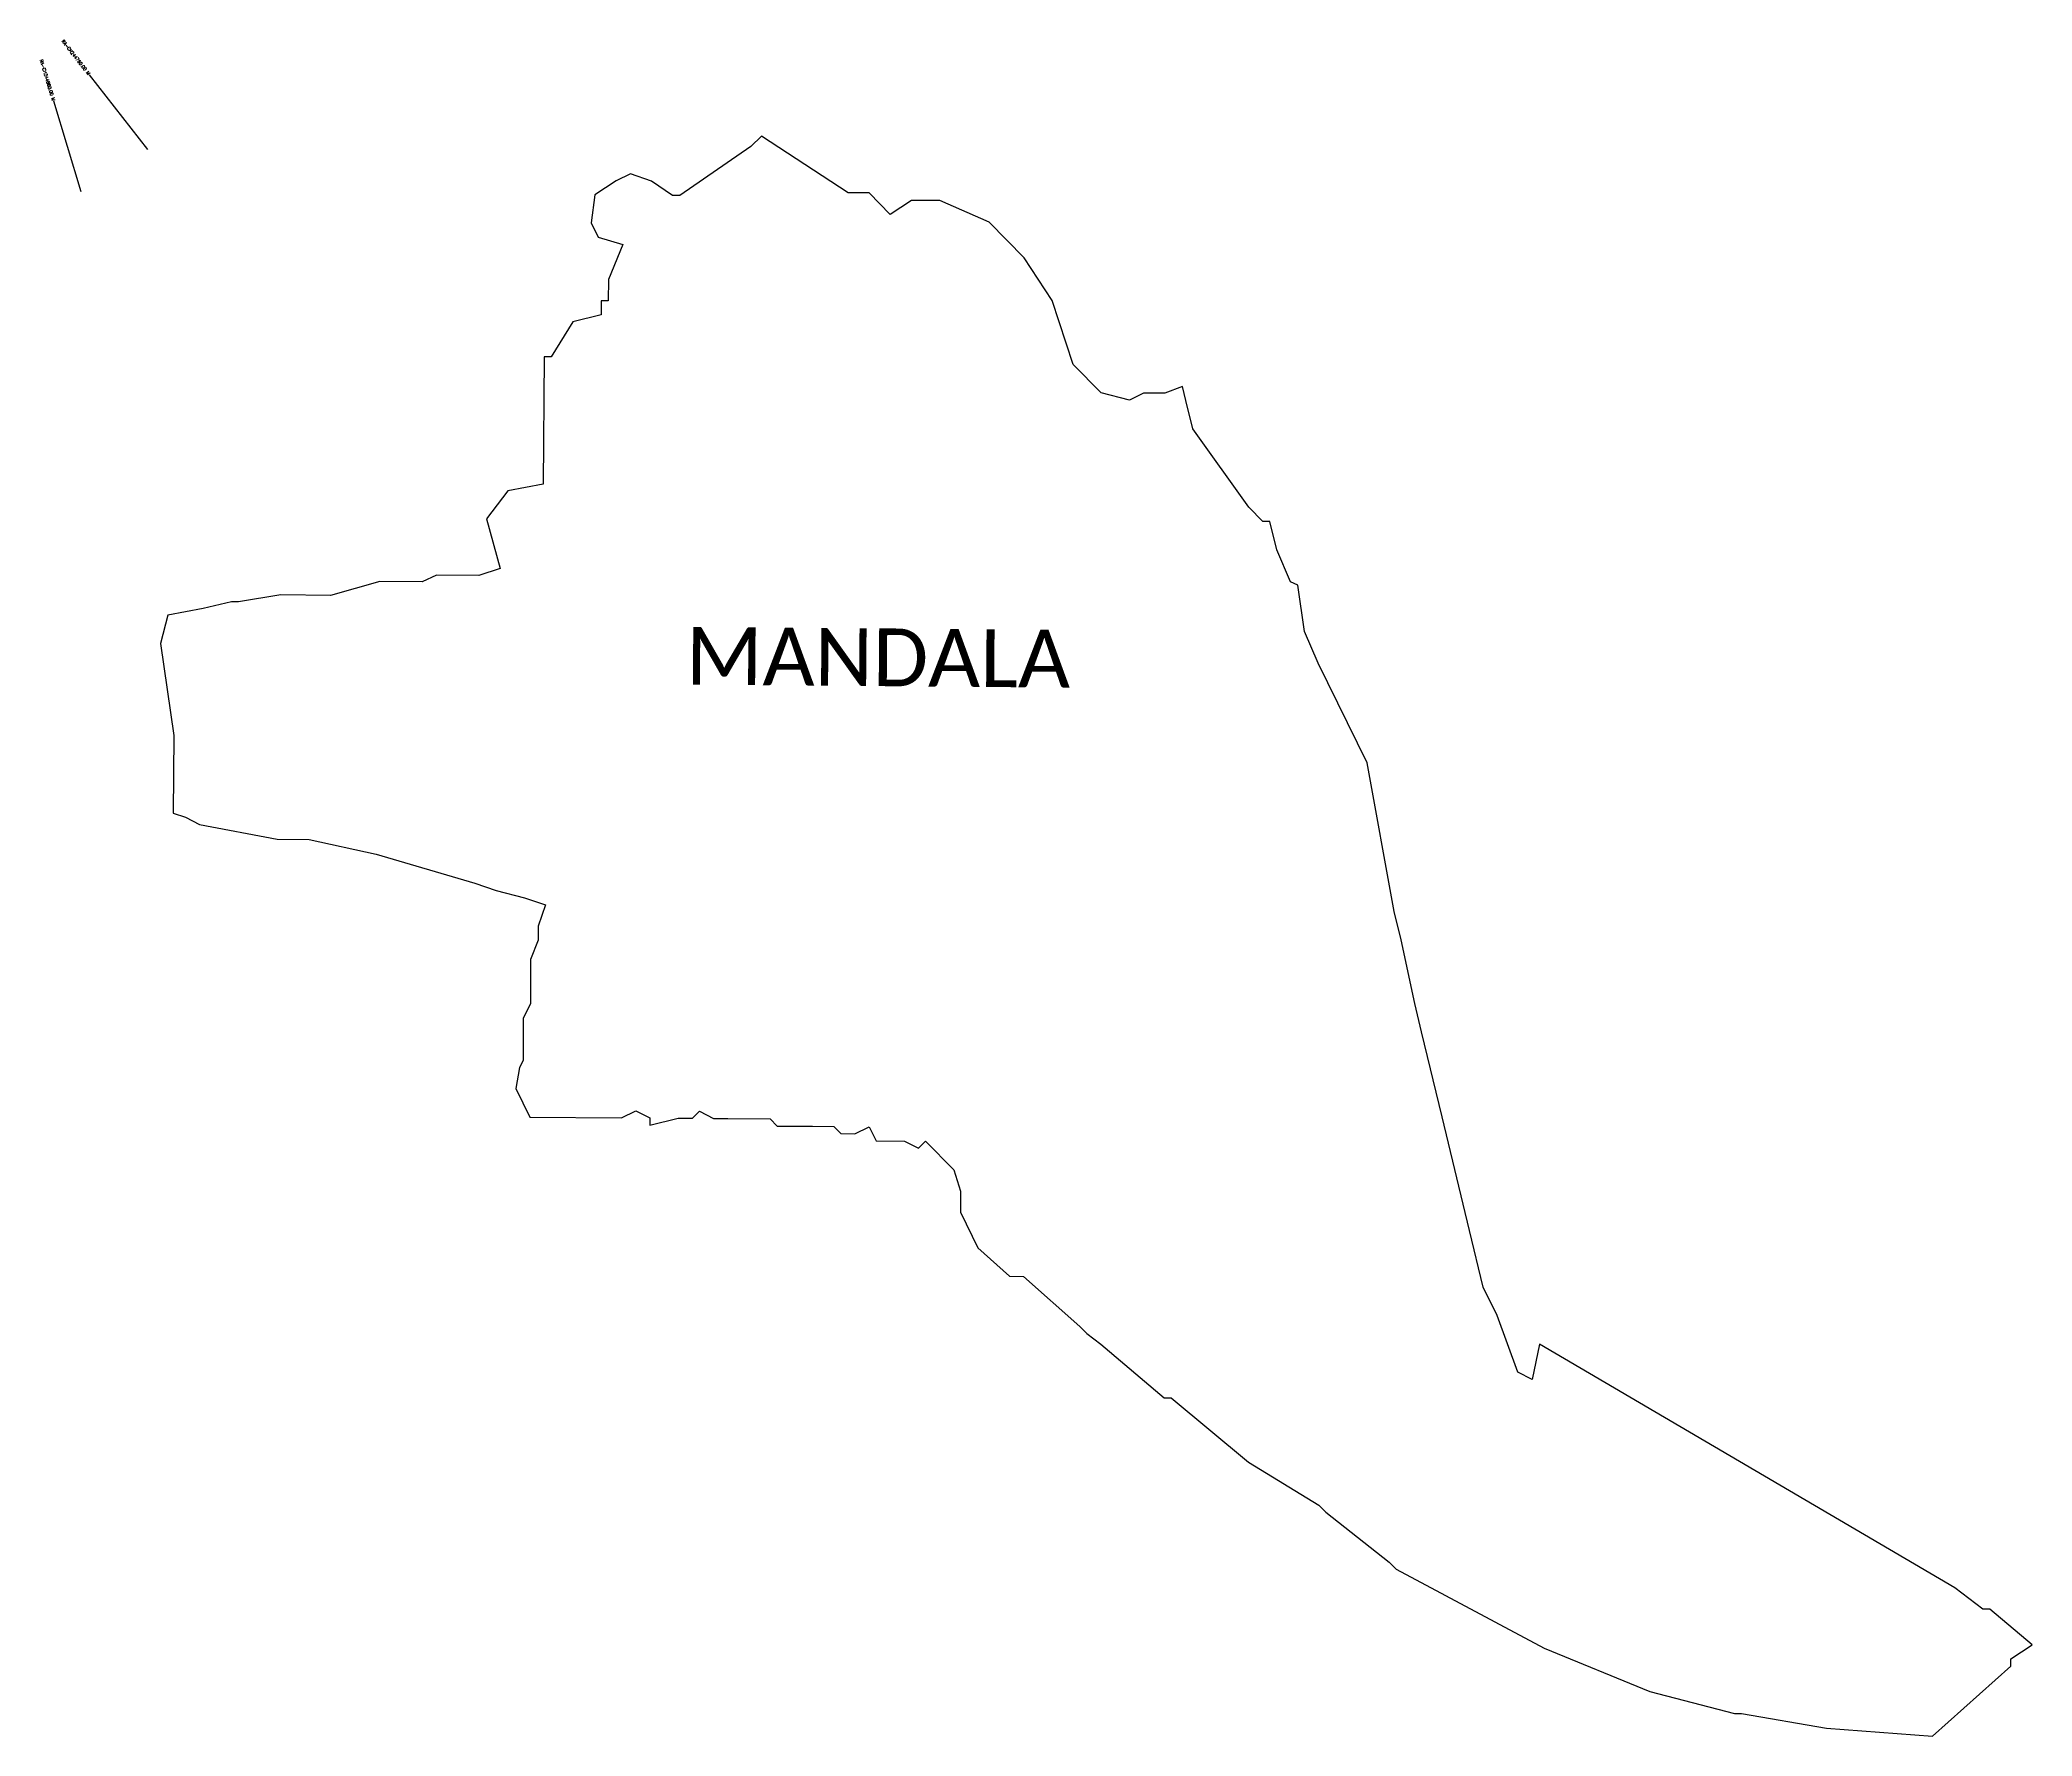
# Model space of a CAD drawing. Header units: metres. Extents: x 278224 to 282386, y 2044643 to 2047329.
# Drawn here: x 279231 to 282386, y 2044643 to 2047329 of the extents above; entities that cross this region are included whole.
import ezdxf
from ezdxf.enums import TextEntityAlignment as Align

# ---------------------------------------------------------------- set-up
doc = ezdxf.new("R2010")
doc.units = ezdxf.units.M
for name, color, linetype in [('CS', 134, 'Continuous'), ('CSMark', 6, 'Continuous'), ('VILLAGE BOUNDRY', 10, 'Continuous'), ('VILLAGE NAME', 250, 'Continuous')]:
    doc.layers.add(name, color=color, linetype=linetype)
doc.styles.get("Standard").update_dxf_attribs({"font": 'simplex.shx'})

msp = doc.modelspace()

# ---------------------------------------------------------------- linework, layer by layer
at = {"layer": 'CS'}
for p, q in [((279402.2, 2047155.1), (279309.8, 2047273.3)), ((279296.9, 2047087.8), (279253.4, 2047231.4))]:
    msp.add_line(p, q, dxfattribs=at)
at = {"layer": 'VILLAGE BOUNDRY'}
msp.add_lwpolyline([(281056.6, 2046712.7), (281045.8, 2046757.6), (281040.3, 2046780), (281012.3, 2046769.1), (280978.7, 2046769.3), (280956.2, 2046758.3), (280911.5, 2046769.8), (280867.1, 2046814.9), (280834.2, 2046916), (280789.9, 2046983.5), (280734.4, 2047039.9), (280656.3, 2047074.1), (280611.5, 2047074.5), (280577.7, 2047052.3), (280544.4, 2047086.2), (280510.8, 2047086.4), (280373.7, 2047176.4), (280356.8, 2047159.7), (280244.3, 2047082.3), (280233.1, 2047082.4), (280199.8, 2047105.1), (280166.3, 2047116.5), (280143.8, 2047105.5), (280110.1, 2047083.4), (280104.2, 2047038.7), (280115.2, 2047016.2), (280154.2, 2047004.7), (280131.4, 2046949), (280131.1, 2046915.4), (280119.9, 2046915.5), (280119.8, 2046893.2), (280075, 2046882.3), (280041, 2046826.6), (280029.8, 2046826.7), (280028.2, 2046625.4), (279972.2, 2046614.7), (279938.3, 2046570.2), (279960, 2046491.7), (279926.3, 2046480.8), (279859.2, 2046481.3), (279836.8, 2046470.4), (279769.7, 2046470.9), (279691.2, 2046449.1), (279612.9, 2046449.8), (279545.7, 2046439.1), (279534.5, 2046439.2), (279489.7, 2046428.4), (279433.7, 2046417.6), (279422.1, 2046373), (279443.3, 2046227.4), (279442.3, 2046104.4), (279461.8, 2046097.9), (279484.1, 2046086.5), (279607.1, 2046063.2), (279657.5, 2046062.8), (279763.7, 2046039.6), (279920.1, 2045993.6), (279953.6, 2045982.1), (279998.3, 2045970.6), (280031.8, 2045959.1), (280020.4, 2045925.6), (280020.2, 2045903.2), (280008.2, 2045872.5), (280008.2, 2045802.5), (279996.3, 2045780.1), (279996.3, 2045713), (279990.6, 2045701.9), (279984.8, 2045668.4), (280006.8, 2045623.4), (280152.4, 2045622.3), (280174.9, 2045633.3), (280197.2, 2045621.9), (280197.1, 2045610.7), (280242, 2045621.6), (280264.4, 2045621.4), (280275.7, 2045632.5), (280298, 2045621.1), (280320.4, 2045621), (280387.6, 2045620.4), (280398.7, 2045608.8), (280443.4, 2045608.8), (280454.7, 2045608.7), (280488.3, 2045608.5), (280499.3, 2045597.2), (280521.8, 2045597), (280544.2, 2045608.1), (280555.3, 2045585.6), (280600.1, 2045585.2), (280622.3, 2045573.9), (280633.7, 2045585), (280678.1, 2045539.8), (280688.8, 2045506.1), (280688.8, 2045472.6), (280716.3, 2045416.4), (280766.4, 2045371.2), (280788.8, 2045371), (280877.8, 2045291.9), (280888.9, 2045280.7), (280911.1, 2045263.7), (281011.2, 2045178.9), (281022.4, 2045178.9), (281144.8, 2045077.1), (281256.3, 2045009.1), (281267.4, 2044997.8), (281367.6, 2044918.6), (281378.7, 2044907.4), (281612.9, 2044782.4), (281780.3, 2044713.9), (281914.5, 2044679.3), (281925.6, 2044679.2), (282059.8, 2044655.8), (282227.7, 2044643.3), (282351.8, 2044754.3), (282351.8, 2044765.5), (282385.6, 2044787.6), (282318.8, 2044844.1), (282307.7, 2044844.2), (282263.1, 2044878.2), (281605.4, 2045264), (281593.8, 2045208.1), (281571.5, 2045219.4), (281538.6, 2045309.3), (281516.5, 2045354.2), (281494.8, 2045444), (281451.4, 2045623.5), (281418.8, 2045758.1), (281408, 2045803), (281386.4, 2045903.9), (281375.5, 2045948.8), (281332.5, 2046184.3), (281255.4, 2046341.7), (281233.3, 2046392.2), (281222.7, 2046465.1), (281211.5, 2046470.8), (281189.6, 2046521.3), (281178.7, 2046566.2), (281167.5, 2046566.3), (281145.3, 2046588.9)], close=True, dxfattribs=at)

# ---------------------------------------------------------------- texts
at = {"layer": 'CSMark'}
for s, rotation, p in [('RA-CH244760.00 M', 308.0146, (279309.2, 2047274.1)), ('RA-CH244860.00 M', 286.8511, (279253.1, 2047232.3))]:
    msp.add_text(s, height=5, rotation=rotation, dxfattribs=at).set_placement(p, align=Align.MIDDLE_RIGHT)
at = {"layer": 'VILLAGE NAME', "insert": (280254.2, 2046399.4), "char_height": 91.425, "attachment_point": 1, "rotation": 359.5442}
msp.add_mtext_dynamic_manual_height_columns('{\\fCalibri|b0|i0|c0|p34;MANDALA}', width=798.716, gutter_width=457.1, heights=[0], dxfattribs=at)

doc.saveas('drawing.dxf')
